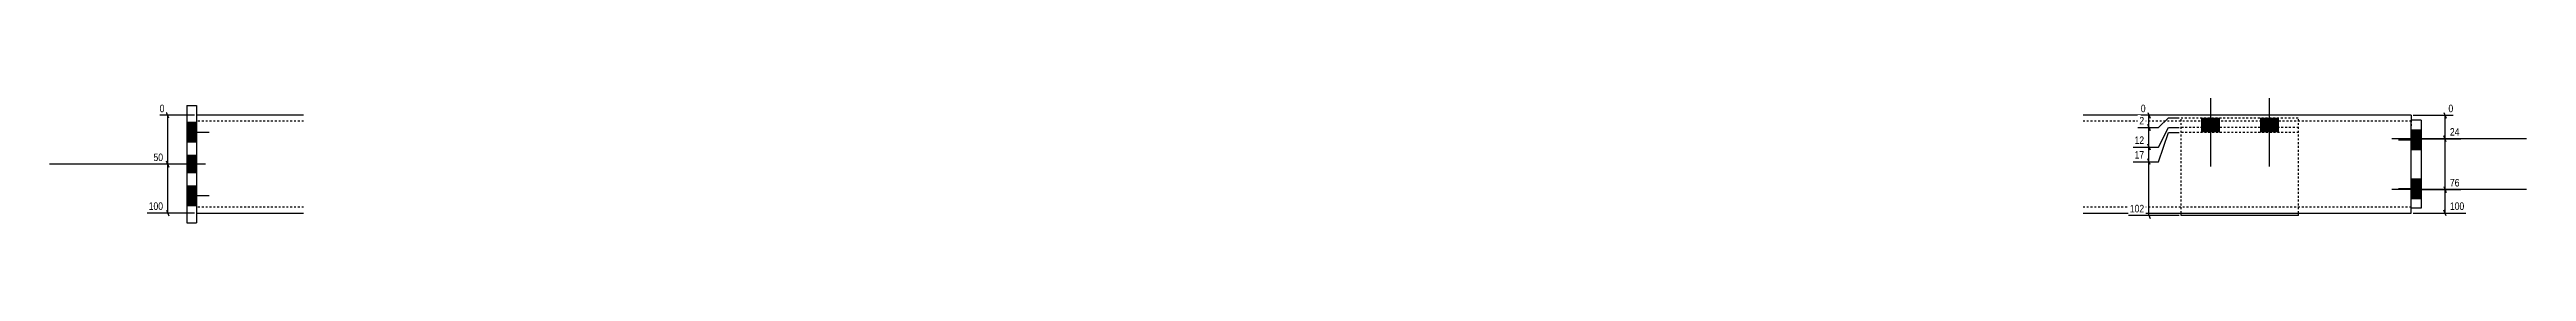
# Model space of a CAD drawing. Header units: millimetres. Extents: x -10 to 33523, y 3 to 809.
# Drawn here: x 22903 to 25431, y 5 to 132 of the extents above; entities that cross this region are included whole.
import ezdxf

# ---------------------------------------------------------------- set-up
doc = ezdxf.new("R2010")
doc.units = ezdxf.units.MM
doc.linetypes.add('DXK_LINE_DOT2', pattern=[3.9198, 1.9599, -1.9599])
doc.layers.add('MÅLSÆTNING', color=7, linetype='Continuous')
doc.layers.add('STÅL', color=7, linetype='Continuous')
doc.styles.add('Arial Narrow', font='ARIALN.TTF', dxfattribs={"height": 0.2})

msp = doc.modelspace()

# ---------------------------------------------------------------- hatches: boundary and pattern name
at = {"layer": 'STÅL', "linetype": 'Continuous'}
for points in [[(23043.4, 107.3), (23043.4, 87.3), (23053.4, 87.3), (23053.4, 107.3)], [(25117.4, 112.3), (25099.4, 112.3), (25099.4, 102.3), (25117.4, 102.3)], [(25117.4, 102.3), (25099.4, 102.3), (25099.4, 97.3), (25117.4, 97.3)], [(25177.4, 112.3), (25159.4, 112.3), (25159.4, 102.3), (25177.4, 102.3)], [(25177.4, 102.3), (25159.4, 102.3), (25159.4, 97.3), (25177.4, 97.3)], [(25323.4, 79.8), (25323.4, 99.8), (25313.4, 99.8), (25313.4, 79.8)], [(25313.4, 97.8), (25313.4, 83.8), (25323.4, 83.8), (25323.4, 97.8)], [(25313.4, 97.8), (25313.4, 83.8), (25323.4, 83.8), (25323.4, 97.8)], [(23053.4, 55.8), (23053.4, 73.8), (23043.4, 73.8), (23043.4, 55.8)], [(23053.4, 55.8), (23053.4, 73.8), (23043.4, 73.8), (23043.4, 55.8)], [(23043.4, 42.3), (23043.4, 22.3), (23053.4, 22.3), (23053.4, 42.3)], [(25323.4, 29.8), (25323.4, 49.8), (25313.4, 49.8), (25313.4, 29.8)], [(25313.4, 45.8), (25313.4, 31.8), (25323.4, 31.8), (25323.4, 45.8)], [(25313.4, 45.8), (25313.4, 31.8), (25323.4, 31.8), (25323.4, 45.8)]]:
    msp.add_hatch(color=96, dxfattribs=at).paths.add_polyline_path(points)

# ---------------------------------------------------------------- linework, layer by layer
at = {"layer": 'MÅLSÆTNING', "color": 7, "linetype": 'Continuous'}
for p, q in [((23051.4, 114.8), (23015.8, 114.8)), ((23025.3, 111.8), (23022.9, 117.8)), ((23024.1, 64.8), (23024.1, 114.8)), ((25034.5, 102.3), (25055.6, 102.3)), ((25044.4, 105.3), (25046.8, 99.3)), ((25045.6, 82.3), (25045.6, 102.3)), ((25055.6, 102.3), (25065.6, 112.3)), ((25055.6, 102.3), (25065.6, 112.3)), ((25055.6, 82.3), (25065.6, 102.3)), ((25055.6, 82.3), (25065.6, 102.3)), ((25065.6, 112.3), (25076.4, 112.3)), ((25065.6, 112.3), (25076.4, 112.3)), ((25065.6, 102.3), (25076.4, 102.3)), ((25065.6, 102.3), (25076.4, 102.3)), ((25029.6, 82.3), (25055.6, 82.3)), ((25029.6, 82.3), (25055.6, 82.3)), ((25046.8, 79.3), (25044.4, 85.3)), ((25044.4, 85.3), (25046.8, 79.3)), ((25045.6, 67.3), (25045.6, 82.3)), ((25055.6, 67.3), (25065.6, 97.3)), ((25055.6, 67.3), (25065.6, 97.3)), ((25065.6, 97.3), (25076.4, 97.3)), ((25065.6, 97.3), (25076.4, 97.3)), ((25315.4, 90.8), (25364, 90.8)), ((25349.1, 87.8), (25346.7, 93.8)), ((25347.9, 38.8), (25347.9, 90.8)), ((23041.4, 64.8), (23008, 64.8)), ((23041.4, 64.8), (23008, 64.8)), ((23022.9, 67.8), (23025.3, 61.8)), ((23025.3, 61.8), (23022.9, 67.8)), ((23024.1, 14.8), (23024.1, 64.8)), ((25029.6, 67.3), (25055.6, 67.3)), ((25029.6, 67.3), (25055.6, 67.3)), ((25046.8, 64.3), (25044.4, 70.3)), ((25046.8, 64.3), (25044.4, 70.3)), ((25045.6, 12.3), (25045.6, 67.3)), ((25315.4, 38.8), (25364, 38.8)), ((25315.4, 38.8), (25364, 38.8)), ((25346.7, 41.8), (25349.1, 35.8)), ((25346.7, 41.8), (25349.1, 35.8)), ((25347.9, 14.8), (25347.9, 38.8)), ((23051.4, 14.8), (23003.1, 14.8)), ((23022.9, 17.8), (23025.3, 11.8)), ((25076.4, 12.3), (25024.7, 12.3)), ((25044.4, 15.3), (25046.8, 9.3)), ((25315.4, 14.8), (25368.9, 14.8)), ((25349.1, 11.8), (25346.7, 17.8))]:
    msp.add_line(p, q, dxfattribs=at)
at = {"layer": 'STÅL', "color": 96, "linetype": 'Continuous'}
for p, q in [((25108.4, 132.3), (25108.4, 62.3)), ((25168.4, 132.3), (25168.4, 62.3)), ((23053.4, 107.3), (23043.4, 107.3)), ((25099.4, 112.3), (25099.4, 102.3)), ((25099.4, 102.3), (25099.4, 97.3)), ((25117.4, 112.3), (25117.4, 102.3)), ((25117.4, 102.3), (25117.4, 97.3)), ((25159.4, 112.3), (25159.4, 102.3)), ((25159.4, 102.3), (25159.4, 97.3)), ((25177.4, 112.3), (25177.4, 102.3)), ((25177.4, 102.3), (25177.4, 97.3)), ((23066.4, 97.3), (23043.4, 97.3)), ((23053.4, 87.3), (23043.4, 87.3)), ((25430.9, 90.8), (25293.4, 90.8)), ((25430.9, 90.8), (25293.4, 90.8)), ((25300.4, 89.8), (25323.4, 89.8)), ((25313.4, 99.8), (25323.4, 99.8)), ((25323.4, 97.8), (25313.4, 97.8)), ((25323.4, 97.8), (25313.4, 97.8)), ((25323.4, 83.8), (25313.4, 83.8)), ((25323.4, 83.8), (25313.4, 83.8)), ((25313.4, 79.8), (25323.4, 79.8)), ((23062.7, 64.8), (22903.4, 64.8)), ((23062.7, 64.8), (22903.4, 64.8)), ((23053.4, 73.8), (23043.4, 73.8)), ((23053.4, 73.8), (23043.4, 73.8)), ((23053.4, 55.8), (23043.4, 55.8)), ((23053.4, 55.8), (23043.4, 55.8)), ((23053.4, 42.3), (23043.4, 42.3)), ((23066.4, 32.3), (23043.4, 32.3)), ((25430.9, 38.8), (25293.4, 38.8)), ((25430.9, 38.8), (25293.4, 38.8)), ((25300.4, 39.8), (25323.4, 39.8)), ((25313.4, 49.8), (25323.4, 49.8)), ((25323.4, 45.8), (25313.4, 45.8)), ((25323.4, 45.8), (25313.4, 45.8)), ((25323.4, 31.8), (25313.4, 31.8)), ((25323.4, 31.8), (25313.4, 31.8)), ((25313.4, 29.8), (25323.4, 29.8)), ((23053.4, 22.3), (23043.4, 22.3))]:
    msp.add_line(p, q, dxfattribs=at)
at = {"layer": 'STÅL', "color": 2, "linetype": 'Continuous'}
for p, q in [((23043.4, 124.8), (23053.4, 124.8)), ((23043.4, 124.8), (23043.4, 4.8)), ((23053.4, 124.8), (23053.4, 4.8)), ((23162.7, 114.8), (23053.4, 114.8)), ((25313.4, 114.8), (24978.4, 114.8)), ((25313.4, 114.8), (25313.4, 113.9)), ((25313.4, 113.9), (25313.4, 109.8)), ((25313.4, 19.8), (25313.4, 109.8)), ((25323.4, 109.8), (25313.4, 109.8)), ((25323.4, 109.8), (25323.4, 19.8)), ((23043.4, 4.8), (23053.4, 4.8)), ((23053.4, 14.8), (23162.7, 14.8)), ((24978.4, 14.8), (25313.4, 14.8)), ((25078.4, 12.3), (25078.4, 14.8)), ((25198.4, 12.3), (25078.4, 12.3)), ((25198.4, 12.3), (25198.4, 14.8)), ((25323.4, 19.8), (25313.4, 19.8)), ((25313.4, 14.8), (25313.4, 19.8))]:
    msp.add_line(p, q, dxfattribs=at)
at = {"layer": 'STÅL', "color": 7, "linetype": 'DXK_LINE_DOT2'}
for p, q in [((23053.4, 114.8), (23053.4, 15.7)), ((23162.7, 108.8), (23053.4, 108.8)), ((25313.4, 108.8), (24978.4, 108.8)), ((25078.4, 14.8), (25078.4, 112.3)), ((25078.4, 112.3), (25198.4, 112.3)), ((25198.4, 102.3), (25078.4, 102.3)), ((25198.4, 14.8), (25198.4, 112.3)), ((25313.4, 109.8), (25313.4, 102.8)), ((25313.4, 19.8), (25313.4, 102.8)), ((25198.4, 97.3), (25078.4, 97.3)), ((23162.7, 20.8), (23053.4, 20.8)), ((23053.4, 15.7), (23053.4, 14.8)), ((25313.4, 20.8), (24978.4, 20.8))]:
    msp.add_line(p, q, dxfattribs=at)

# ---------------------------------------------------------------- next in the draw order: wipeouts: each hides what was drawn before it
at = {"color": 0, "linetype": 'Continuous'}
for points in [[(23022.3, 116.4), (23022.3, 127.6), (23014.2, 127.6), (23014.2, 116.4)], [(25042.4, 103.9), (25042.4, 115.1), (25034.3, 115.1), (25034.3, 103.9)], [(25364.2, 92.4), (25364.2, 103.6), (25351.2, 103.6), (25351.2, 92.4)], [(23020.8, 66.4), (23020.8, 77.6), (23007.9, 77.6), (23007.9, 66.4)], [(25364.2, 40.4), (25364.2, 51.6), (25351.2, 51.6), (25351.2, 40.4)], [(23020.8, 16.4), (23020.8, 27.6), (23003, 27.6), (23003, 16.4)], [(25369, 16.4), (25369, 27.6), (25351.2, 27.6), (25351.2, 16.4)], [(25042.4, 13.9), (25042.4, 25.1), (25024.6, 25.1), (25024.6, 13.9)]]:
    msp.add_wipeout(points, dxfattribs=at).dxf.layer = 'MÅLSÆTNING'

# ---------------------------------------------------------------- next in the draw order: linework, layer by layer
at = {"layer": 'MÅLSÆTNING', "color": 7, "linetype": 'Continuous'}
for p, q in [((25034.5, 102.3), (25055.6, 102.3)), ((25076.4, 114.8), (25037.4, 114.8)), ((25044.4, 117.8), (25046.8, 111.8)), ((25046.8, 99.3), (25044.4, 105.3)), ((25045.6, 102.3), (25045.6, 114.8)), ((25315.4, 114.8), (25356.2, 114.8)), ((25346.7, 117.8), (25349.1, 111.8)), ((25347.9, 90.8), (25347.9, 114.8)), ((25315.4, 90.8), (25364, 90.8)), ((25349.1, 87.8), (25346.7, 93.8))]:
    msp.add_line(p, q, dxfattribs=at)

# ---------------------------------------------------------------- next in the draw order: texts
at = {"layer": 'MÅLSÆTNING', "color": 3, "linetype": 'Continuous', "style": 'Arial Narrow'}
for s, p in [('0', (23015.8, 118)), ('2', (25035.9, 105.5)), ('24', (25352.8, 94)), ('50', (23009.5, 68)), ('100', (23004.6, 18)), ('76', (25352.8, 42)), ('100', (25352.8, 18)), ('102', (25026.2, 15.5))]:
    msp.add_text(s, height=7.64, dxfattribs=at).set_placement(p)

# ---------------------------------------------------------------- next in the draw order: wipeouts: each hides what was drawn before it
at = {"color": 0, "linetype": 'Continuous'}
for points in [[(25043.8, 116.4), (25043.8, 127.6), (25035.8, 127.6), (25035.8, 116.4)], [(25357.8, 116.4), (25357.8, 127.6), (25349.7, 127.6), (25349.7, 116.4)], [(25042.4, 83.9), (25042.4, 95.1), (25029.4, 95.1), (25029.4, 83.9)]]:
    msp.add_wipeout(points, dxfattribs=at).dxf.layer = 'MÅLSÆTNING'

# ---------------------------------------------------------------- next in the draw order: texts
at = {"layer": 'MÅLSÆTNING', "color": 3, "linetype": 'Continuous', "style": 'Arial Narrow'}
for s, p in [('0', (25037.4, 118)), ('0', (25351.3, 118)), ('12', (25031, 85.5))]:
    msp.add_text(s, height=7.64, dxfattribs=at).set_placement(p)

# ---------------------------------------------------------------- next in the draw order: wipeouts: each hides what was drawn before it
at = {"color": 0, "linetype": 'Continuous'}
msp.add_wipeout([(25042.4, 68.9), (25042.4, 80.1), (25029.4, 80.1), (25029.4, 68.9)], dxfattribs=at).dxf.layer = 'MÅLSÆTNING'

# ---------------------------------------------------------------- next in the draw order: texts
at = {"layer": 'MÅLSÆTNING', "color": 3, "linetype": 'Continuous', "style": 'Arial Narrow'}
msp.add_text('17', height=7.64, dxfattribs=at).set_placement((25031, 70.5))

doc.saveas('drawing.dxf')
